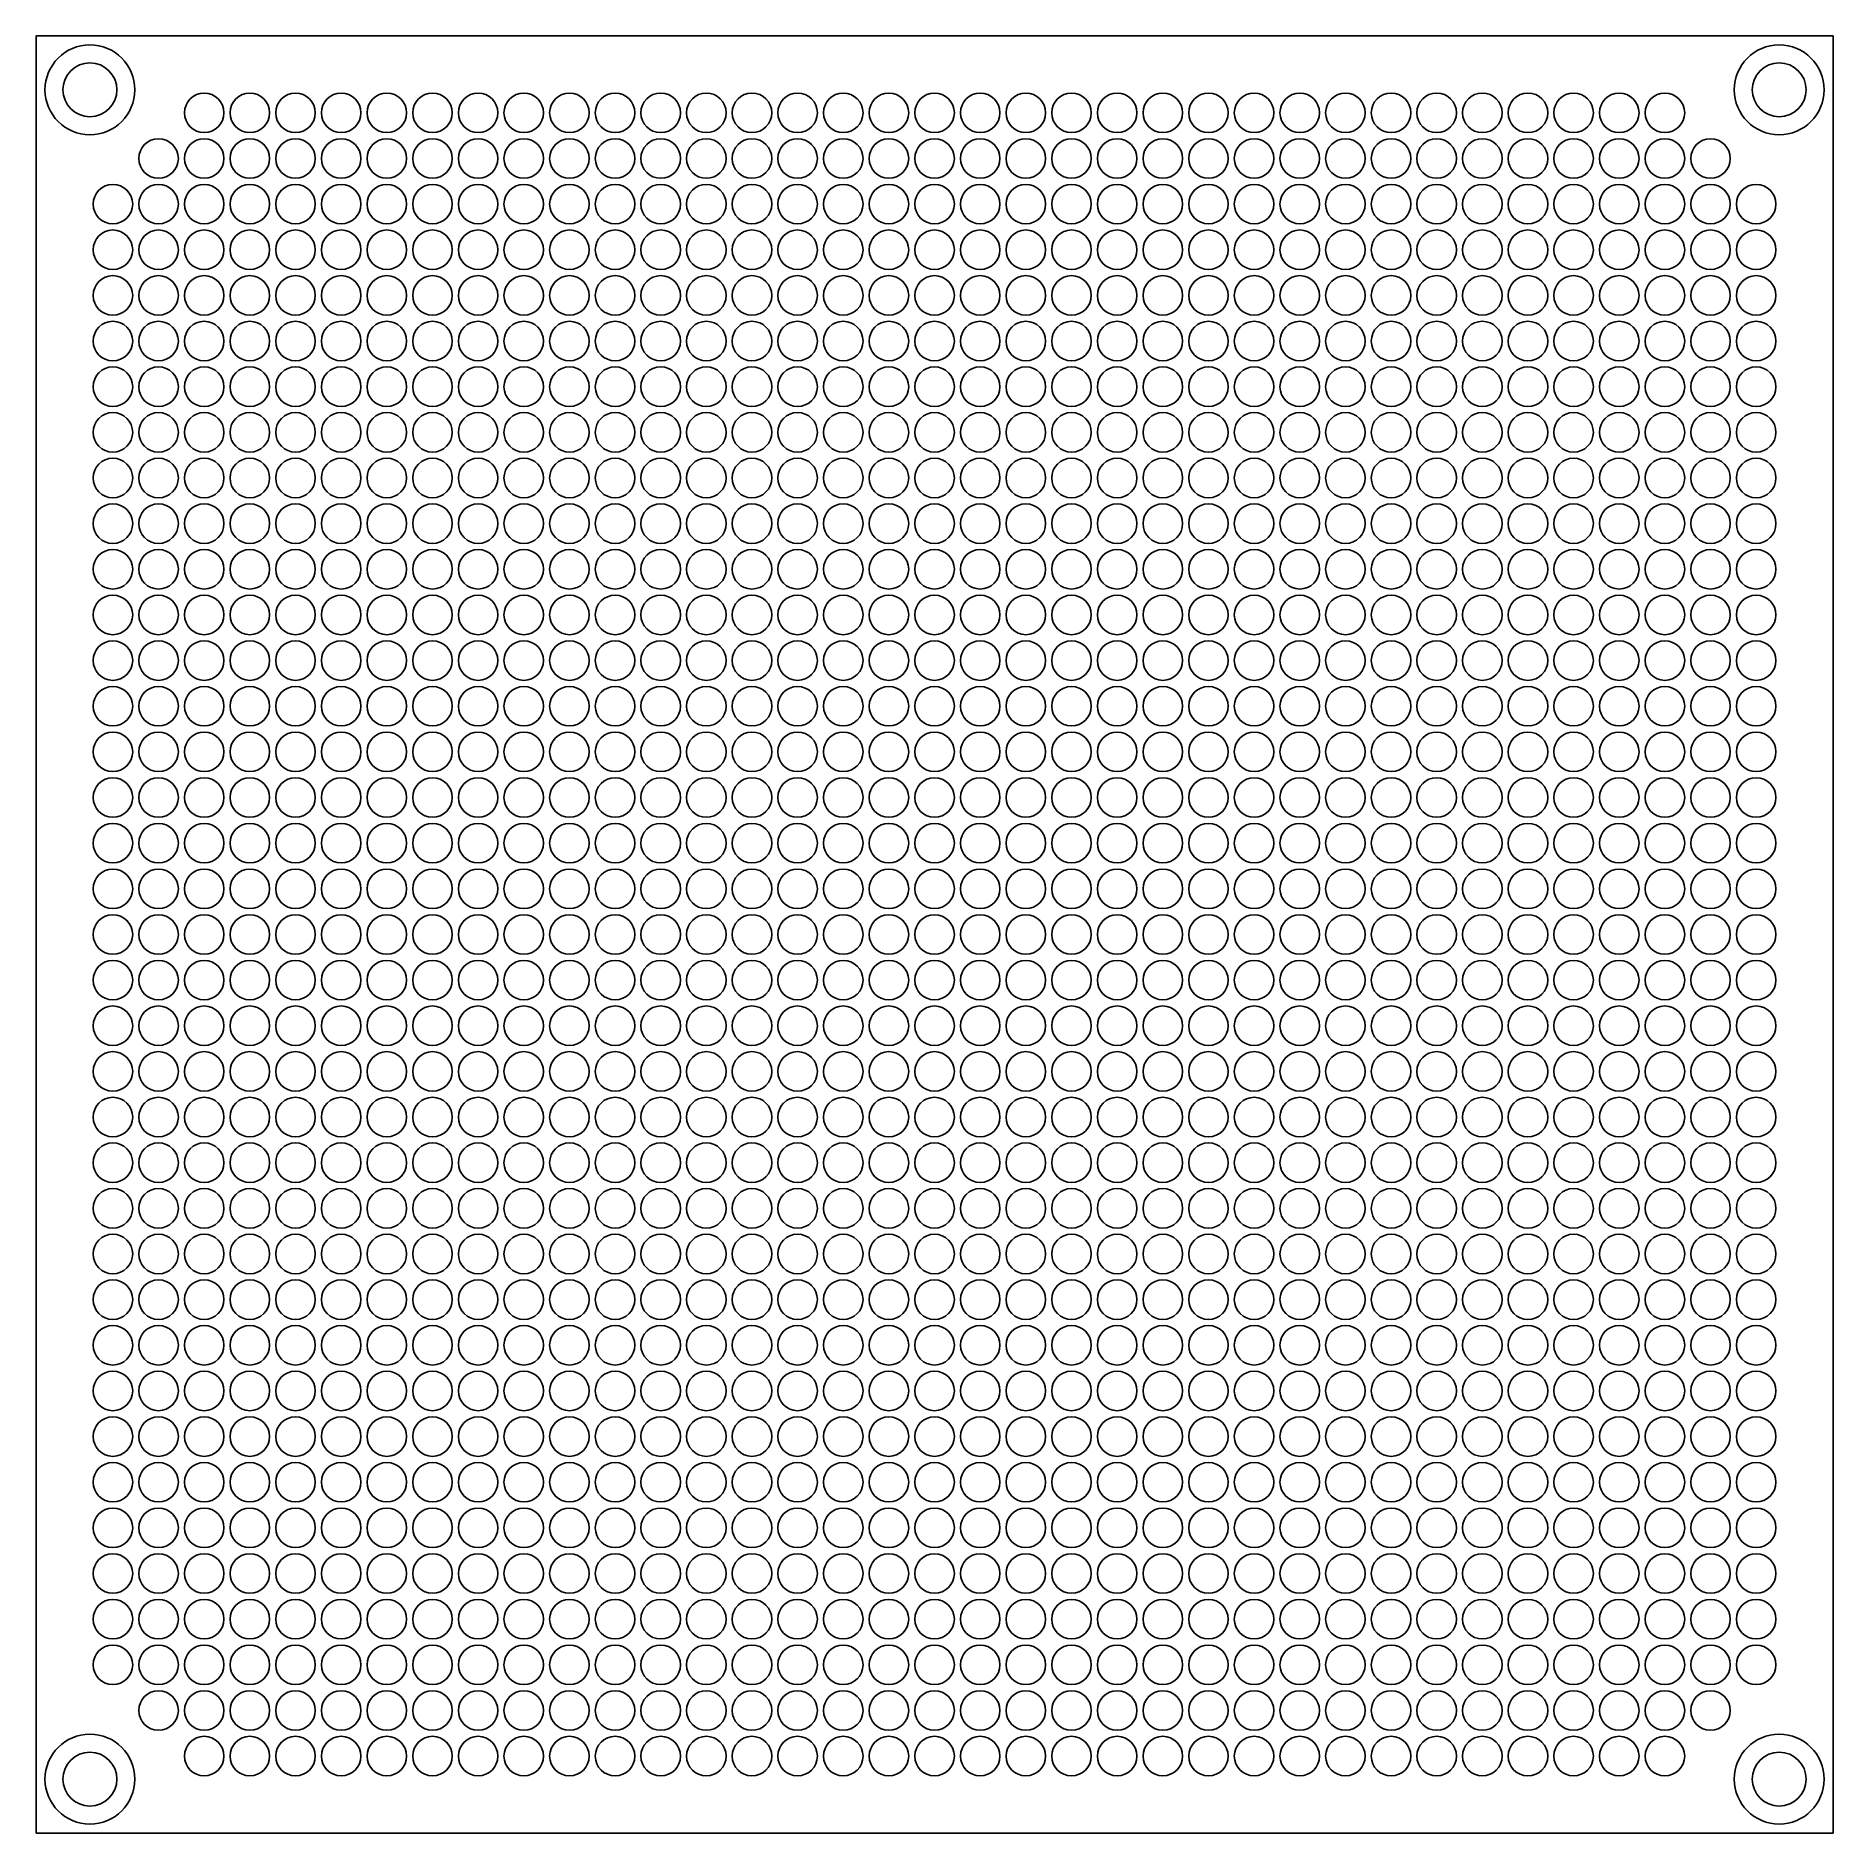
# Model space of a CAD drawing. Header units: millimetres. Extents: x -291 to 1219, y -911 to 1006.
# Drawn here: x 469.7 to 569.7, y -911.2 to -811.2 of the extents above; entities that cross this region are included whole.
import ezdxf

# ---------------------------------------------------------------- set-up
doc = ezdxf.new("R2010")
doc.units = ezdxf.units.MM
doc.layers.add('정면도', color=220, linetype='Continuous')

# ---------------------------------------------------------------- blocks, each defined once
blk = doc.blocks.new('100X100')
at = {"layer": '정면도'}
blk.add_lwpolyline([(4.27, -144.55), (104.27, -144.55), (104.27, -44.55), (4.27, -44.55)], close=True, dxfattribs=at)
for centre, radius in [((7.27, -47.55), 2.5), ((101.27, -47.55), 2.5), ((7.27, -47.55), 1.5), ((101.27, -47.55), 1.5), ((13.63, -48.83), 1.1), ((16.17, -48.83), 1.1), ((18.71, -48.83), 1.1), ((21.25, -48.83), 1.1), ((23.79, -48.83), 1.1), ((26.33, -48.83), 1.1), ((28.87, -48.83), 1.1), ((31.41, -48.83), 1.1), ((33.95, -48.83), 1.1), ((36.49, -48.83), 1.1), ((39.03, -48.83), 1.1), ((41.57, -48.83), 1.1), ((44.11, -48.83), 1.1), ((46.65, -48.83), 1.1), ((49.19, -48.83), 1.1), ((51.73, -48.83), 1.1), ((54.27, -48.83), 1.1), ((56.81, -48.83), 1.1), ((59.35, -48.83), 1.1), ((61.89, -48.83), 1.1), ((64.43, -48.83), 1.1), ((66.97, -48.83), 1.1), ((69.51, -48.83), 1.1), ((72.05, -48.83), 1.1), ((74.59, -48.83), 1.1), ((77.13, -48.83), 1.1), ((79.67, -48.83), 1.1), ((82.21, -48.83), 1.1), ((84.75, -48.83), 1.1), ((87.29, -48.83), 1.1), ((89.83, -48.83), 1.1), ((92.37, -48.83), 1.1), ((94.91, -48.83), 1.1), ((11.09, -51.37), 1.1), ((13.63, -51.37), 1.1), ((16.17, -51.37), 1.1), ((18.71, -51.37), 1.1), ((21.25, -51.37), 1.1), ((23.79, -51.37), 1.1), ((26.33, -51.37), 1.1), ((28.87, -51.37), 1.1), ((31.41, -51.37), 1.1), ((33.95, -51.37), 1.1), ((36.49, -51.37), 1.1), ((39.03, -51.37), 1.1), ((41.57, -51.37), 1.1), ((44.11, -51.37), 1.1), ((46.65, -51.37), 1.1), ((49.19, -51.37), 1.1), ((51.73, -51.37), 1.1), ((54.27, -51.37), 1.1), ((56.81, -51.37), 1.1), ((59.35, -51.37), 1.1), ((61.89, -51.37), 1.1), ((64.43, -51.37), 1.1), ((66.97, -51.37), 1.1), ((69.51, -51.37), 1.1), ((72.05, -51.37), 1.1), ((74.59, -51.37), 1.1), ((77.13, -51.37), 1.1), ((79.67, -51.37), 1.1), ((82.21, -51.37), 1.1), ((84.75, -51.37), 1.1), ((87.29, -51.37), 1.1), ((89.83, -51.37), 1.1), ((92.37, -51.37), 1.1), ((94.91, -51.37), 1.1), ((97.45, -51.37), 1.1), ((8.55, -53.91), 1.1), ((11.09, -53.91), 1.1), ((13.63, -53.91), 1.1), ((16.17, -53.91), 1.1), ((18.71, -53.91), 1.1), ((21.25, -53.91), 1.1), ((23.79, -53.91), 1.1), ((26.33, -53.91), 1.1), ((28.87, -53.91), 1.1), ((31.41, -53.91), 1.1), ((33.95, -53.91), 1.1), ((36.49, -53.91), 1.1), ((39.03, -53.91), 1.1), ((41.57, -53.91), 1.1), ((44.11, -53.91), 1.1), ((46.65, -53.91), 1.1), ((49.19, -53.91), 1.1), ((51.73, -53.91), 1.1), ((54.27, -53.91), 1.1), ((56.81, -53.91), 1.1), ((59.35, -53.91), 1.1), ((61.89, -53.91), 1.1), ((64.43, -53.91), 1.1), ((66.97, -53.91), 1.1), ((69.51, -53.91), 1.1), ((72.05, -53.91), 1.1), ((74.59, -53.91), 1.1), ((77.13, -53.91), 1.1), ((79.67, -53.91), 1.1), ((82.21, -53.91), 1.1), ((84.75, -53.91), 1.1), ((87.29, -53.91), 1.1), ((89.83, -53.91), 1.1), ((92.37, -53.91), 1.1), ((94.91, -53.91), 1.1), ((97.45, -53.91), 1.1), ((99.99, -53.91), 1.1), ((8.55, -56.45), 1.1), ((11.09, -56.45), 1.1), ((13.63, -56.45), 1.1), ((16.17, -56.45), 1.1), ((18.71, -56.45), 1.1), ((21.25, -56.45), 1.1), ((23.79, -56.45), 1.1), ((26.33, -56.45), 1.1), ((28.87, -56.45), 1.1), ((31.41, -56.45), 1.1), ((33.95, -56.45), 1.1), ((36.49, -56.45), 1.1), ((39.03, -56.45), 1.1), ((41.57, -56.45), 1.1), ((44.11, -56.45), 1.1), ((46.65, -56.45), 1.1), ((49.19, -56.45), 1.1), ((51.73, -56.45), 1.1), ((54.27, -56.45), 1.1), ((56.81, -56.45), 1.1), ((59.35, -56.45), 1.1), ((61.89, -56.45), 1.1), ((64.43, -56.45), 1.1), ((66.97, -56.45), 1.1), ((69.51, -56.45), 1.1), ((72.05, -56.45), 1.1), ((74.59, -56.45), 1.1), ((77.13, -56.45), 1.1), ((79.67, -56.45), 1.1), ((82.21, -56.45), 1.1), ((84.75, -56.45), 1.1), ((87.29, -56.45), 1.1), ((89.83, -56.45), 1.1), ((92.37, -56.45), 1.1), ((94.91, -56.45), 1.1), ((97.45, -56.45), 1.1), ((99.99, -56.45), 1.1), ((8.55, -58.99), 1.1), ((11.09, -58.99), 1.1), ((13.63, -58.99), 1.1), ((16.17, -58.99), 1.1), ((18.71, -58.99), 1.1), ((21.25, -58.99), 1.1), ((23.79, -58.99), 1.1), ((26.33, -58.99), 1.1), ((28.87, -58.99), 1.1), ((31.41, -58.99), 1.1), ((33.95, -58.99), 1.1), ((36.49, -58.99), 1.1), ((39.03, -58.99), 1.1), ((41.57, -58.99), 1.1), ((44.11, -58.99), 1.1), ((46.65, -58.99), 1.1), ((49.19, -58.99), 1.1), ((51.73, -58.99), 1.1), ((54.27, -58.99), 1.1), ((56.81, -58.99), 1.1), ((59.35, -58.99), 1.1), ((61.89, -58.99), 1.1), ((64.43, -58.99), 1.1), ((66.97, -58.99), 1.1), ((69.51, -58.99), 1.1), ((72.05, -58.99), 1.1), ((74.59, -58.99), 1.1), ((77.13, -58.99), 1.1), ((79.67, -58.99), 1.1), ((82.21, -58.99), 1.1), ((84.75, -58.99), 1.1), ((87.29, -58.99), 1.1), ((89.83, -58.99), 1.1), ((92.37, -58.99), 1.1), ((94.91, -58.99), 1.1), ((97.45, -58.99), 1.1), ((99.99, -58.99), 1.1), ((8.55, -61.53), 1.1), ((11.09, -61.53), 1.1), ((13.63, -61.53), 1.1), ((16.17, -61.53), 1.1), ((18.71, -61.53), 1.1), ((21.25, -61.53), 1.1), ((23.79, -61.53), 1.1), ((26.33, -61.53), 1.1), ((28.87, -61.53), 1.1), ((31.41, -61.53), 1.1), ((33.95, -61.53), 1.1), ((36.49, -61.53), 1.1), ((39.03, -61.53), 1.1), ((41.57, -61.53), 1.1), ((44.11, -61.53), 1.1), ((46.65, -61.53), 1.1), ((49.19, -61.53), 1.1), ((51.73, -61.53), 1.1), ((54.27, -61.53), 1.1), ((56.81, -61.53), 1.1), ((59.35, -61.53), 1.1), ((61.89, -61.53), 1.1), ((64.43, -61.53), 1.1), ((66.97, -61.53), 1.1), ((69.51, -61.53), 1.1), ((72.05, -61.53), 1.1), ((74.59, -61.53), 1.1), ((77.13, -61.53), 1.1), ((79.67, -61.53), 1.1), ((82.21, -61.53), 1.1), ((84.75, -61.53), 1.1), ((87.29, -61.53), 1.1), ((89.83, -61.53), 1.1), ((92.37, -61.53), 1.1), ((94.91, -61.53), 1.1), ((97.45, -61.53), 1.1), ((99.99, -61.53), 1.1), ((8.55, -64.07), 1.1), ((11.09, -64.07), 1.1), ((13.63, -64.07), 1.1), ((16.17, -64.07), 1.1), ((18.71, -64.07), 1.1), ((21.25, -64.07), 1.1), ((23.79, -64.07), 1.1), ((26.33, -64.07), 1.1), ((28.87, -64.07), 1.1), ((31.41, -64.07), 1.1), ((33.95, -64.07), 1.1), ((36.49, -64.07), 1.1), ((39.03, -64.07), 1.1), ((41.57, -64.07), 1.1), ((44.11, -64.07), 1.1), ((46.65, -64.07), 1.1), ((49.19, -64.07), 1.1), ((51.73, -64.07), 1.1), ((54.27, -64.07), 1.1), ((56.81, -64.07), 1.1), ((59.35, -64.07), 1.1), ((61.89, -64.07), 1.1), ((64.43, -64.07), 1.1), ((66.97, -64.07), 1.1), ((69.51, -64.07), 1.1), ((72.05, -64.07), 1.1), ((74.59, -64.07), 1.1), ((77.13, -64.07), 1.1), ((79.67, -64.07), 1.1), ((82.21, -64.07), 1.1), ((84.75, -64.07), 1.1), ((87.29, -64.07), 1.1), ((89.83, -64.07), 1.1), ((92.37, -64.07), 1.1), ((94.91, -64.07), 1.1), ((97.45, -64.07), 1.1), ((99.99, -64.07), 1.1), ((8.55, -66.61), 1.1), ((11.09, -66.61), 1.1), ((13.63, -66.61), 1.1), ((16.17, -66.61), 1.1), ((18.71, -66.61), 1.1), ((21.25, -66.61), 1.1), ((23.79, -66.61), 1.1), ((26.33, -66.61), 1.1), ((28.87, -66.61), 1.1), ((31.41, -66.61), 1.1), ((33.95, -66.61), 1.1), ((36.49, -66.61), 1.1), ((39.03, -66.61), 1.1), ((41.57, -66.61), 1.1), ((44.11, -66.61), 1.1), ((46.65, -66.61), 1.1), ((49.19, -66.61), 1.1), ((51.73, -66.61), 1.1), ((54.27, -66.61), 1.1), ((56.81, -66.61), 1.1), ((59.35, -66.61), 1.1), ((61.89, -66.61), 1.1), ((64.43, -66.61), 1.1), ((66.97, -66.61), 1.1), ((69.51, -66.61), 1.1), ((72.05, -66.61), 1.1), ((74.59, -66.61), 1.1), ((77.13, -66.61), 1.1), ((79.67, -66.61), 1.1), ((82.21, -66.61), 1.1), ((84.75, -66.61), 1.1), ((87.29, -66.61), 1.1), ((89.83, -66.61), 1.1), ((92.37, -66.61), 1.1), ((94.91, -66.61), 1.1), ((97.45, -66.61), 1.1), ((99.99, -66.61), 1.1), ((8.55, -69.15), 1.1), ((11.09, -69.15), 1.1), ((13.63, -69.15), 1.1), ((16.17, -69.15), 1.1), ((18.71, -69.15), 1.1), ((21.25, -69.15), 1.1), ((23.79, -69.15), 1.1), ((26.33, -69.15), 1.1), ((28.87, -69.15), 1.1), ((31.41, -69.15), 1.1), ((33.95, -69.15), 1.1), ((36.49, -69.15), 1.1), ((39.03, -69.15), 1.1), ((41.57, -69.15), 1.1), ((44.11, -69.15), 1.1), ((46.65, -69.15), 1.1), ((49.19, -69.15), 1.1), ((51.73, -69.15), 1.1), ((54.27, -69.15), 1.1), ((56.81, -69.15), 1.1), ((59.35, -69.15), 1.1), ((61.89, -69.15), 1.1), ((64.43, -69.15), 1.1), ((66.97, -69.15), 1.1), ((69.51, -69.15), 1.1), ((72.05, -69.15), 1.1), ((74.59, -69.15), 1.1), ((77.13, -69.15), 1.1), ((79.67, -69.15), 1.1), ((82.21, -69.15), 1.1), ((84.75, -69.15), 1.1), ((87.29, -69.15), 1.1), ((89.83, -69.15), 1.1), ((92.37, -69.15), 1.1), ((94.91, -69.15), 1.1), ((97.45, -69.15), 1.1), ((99.99, -69.15), 1.1), ((8.55, -71.69), 1.1), ((11.09, -71.69), 1.1), ((13.63, -71.69), 1.1), ((16.17, -71.69), 1.1), ((18.71, -71.69), 1.1), ((21.25, -71.69), 1.1), ((23.79, -71.69), 1.1), ((26.33, -71.69), 1.1), ((28.87, -71.69), 1.1), ((31.41, -71.69), 1.1), ((33.95, -71.69), 1.1), ((36.49, -71.69), 1.1), ((39.03, -71.69), 1.1), ((41.57, -71.69), 1.1), ((44.11, -71.69), 1.1), ((46.65, -71.69), 1.1), ((49.19, -71.69), 1.1), ((51.73, -71.69), 1.1), ((54.27, -71.69), 1.1), ((56.81, -71.69), 1.1), ((59.35, -71.69), 1.1), ((61.89, -71.69), 1.1), ((64.43, -71.69), 1.1), ((66.97, -71.69), 1.1), ((69.51, -71.69), 1.1), ((72.05, -71.69), 1.1), ((74.59, -71.69), 1.1), ((77.13, -71.69), 1.1), ((79.67, -71.69), 1.1), ((82.21, -71.69), 1.1), ((84.75, -71.69), 1.1), ((87.29, -71.69), 1.1), ((89.83, -71.69), 1.1), ((92.37, -71.69), 1.1), ((94.91, -71.69), 1.1), ((97.45, -71.69), 1.1), ((99.99, -71.69), 1.1), ((8.55, -74.23), 1.1), ((11.09, -74.23), 1.1), ((13.63, -74.23), 1.1), ((16.17, -74.23), 1.1), ((18.71, -74.23), 1.1), ((21.25, -74.23), 1.1), ((23.79, -74.23), 1.1), ((26.33, -74.23), 1.1), ((28.87, -74.23), 1.1), ((31.41, -74.23), 1.1), ((33.95, -74.23), 1.1), ((36.49, -74.23), 1.1), ((39.03, -74.23), 1.1), ((41.57, -74.23), 1.1), ((44.11, -74.23), 1.1), ((46.65, -74.23), 1.1), ((49.19, -74.23), 1.1), ((51.73, -74.23), 1.1), ((54.27, -74.23), 1.1), ((56.81, -74.23), 1.1), ((59.35, -74.23), 1.1), ((61.89, -74.23), 1.1), ((64.43, -74.23), 1.1), ((66.97, -74.23), 1.1), ((69.51, -74.23), 1.1), ((72.05, -74.23), 1.1), ((74.59, -74.23), 1.1), ((77.13, -74.23), 1.1), ((79.67, -74.23), 1.1), ((82.21, -74.23), 1.1), ((84.75, -74.23), 1.1), ((87.29, -74.23), 1.1), ((89.83, -74.23), 1.1), ((92.37, -74.23), 1.1), ((94.91, -74.23), 1.1), ((97.45, -74.23), 1.1), ((99.99, -74.23), 1.1), ((8.55, -76.77), 1.1), ((11.09, -76.77), 1.1), ((13.63, -76.77), 1.1), ((16.17, -76.77), 1.1), ((18.71, -76.77), 1.1), ((21.25, -76.77), 1.1), ((23.79, -76.77), 1.1), ((26.33, -76.77), 1.1), ((28.87, -76.77), 1.1), ((31.41, -76.77), 1.1), ((33.95, -76.77), 1.1), ((36.49, -76.77), 1.1), ((39.03, -76.77), 1.1), ((41.57, -76.77), 1.1), ((44.11, -76.77), 1.1), ((46.65, -76.77), 1.1), ((49.19, -76.77), 1.1), ((51.73, -76.77), 1.1), ((54.27, -76.77), 1.1), ((56.81, -76.77), 1.1), ((59.35, -76.77), 1.1), ((61.89, -76.77), 1.1), ((64.43, -76.77), 1.1), ((66.97, -76.77), 1.1), ((69.51, -76.77), 1.1), ((72.05, -76.77), 1.1), ((74.59, -76.77), 1.1), ((77.13, -76.77), 1.1), ((79.67, -76.77), 1.1), ((82.21, -76.77), 1.1), ((84.75, -76.77), 1.1), ((87.29, -76.77), 1.1), ((89.83, -76.77), 1.1), ((92.37, -76.77), 1.1), ((94.91, -76.77), 1.1), ((97.45, -76.77), 1.1), ((99.99, -76.77), 1.1), ((8.55, -79.31), 1.1), ((11.09, -79.31), 1.1), ((13.63, -79.31), 1.1), ((16.17, -79.31), 1.1), ((18.71, -79.31), 1.1), ((21.25, -79.31), 1.1), ((23.79, -79.31), 1.1), ((26.33, -79.31), 1.1), ((28.87, -79.31), 1.1), ((31.41, -79.31), 1.1), ((33.95, -79.31), 1.1), ((36.49, -79.31), 1.1), ((39.03, -79.31), 1.1), ((41.57, -79.31), 1.1), ((44.11, -79.31), 1.1), ((46.65, -79.31), 1.1), ((49.19, -79.31), 1.1), ((51.73, -79.31), 1.1), ((54.27, -79.31), 1.1), ((56.81, -79.31), 1.1), ((59.35, -79.31), 1.1), ((61.89, -79.31), 1.1), ((64.43, -79.31), 1.1), ((66.97, -79.31), 1.1), ((69.51, -79.31), 1.1), ((72.05, -79.31), 1.1), ((74.59, -79.31), 1.1), ((77.13, -79.31), 1.1), ((79.67, -79.31), 1.1), ((82.21, -79.31), 1.1), ((84.75, -79.31), 1.1), ((87.29, -79.31), 1.1), ((89.83, -79.31), 1.1), ((92.37, -79.31), 1.1), ((94.91, -79.31), 1.1), ((97.45, -79.31), 1.1), ((99.99, -79.31), 1.1), ((8.55, -81.85), 1.1), ((11.09, -81.85), 1.1), ((13.63, -81.85), 1.1), ((16.17, -81.85), 1.1), ((18.71, -81.85), 1.1), ((21.25, -81.85), 1.1), ((23.79, -81.85), 1.1), ((26.33, -81.85), 1.1), ((28.87, -81.85), 1.1), ((31.41, -81.85), 1.1), ((33.95, -81.85), 1.1), ((36.49, -81.85), 1.1), ((39.03, -81.85), 1.1), ((41.57, -81.85), 1.1), ((44.11, -81.85), 1.1), ((46.65, -81.85), 1.1), ((49.19, -81.85), 1.1), ((51.73, -81.85), 1.1), ((54.27, -81.85), 1.1), ((56.81, -81.85), 1.1), ((59.35, -81.85), 1.1), ((61.89, -81.85), 1.1), ((64.43, -81.85), 1.1), ((66.97, -81.85), 1.1), ((69.51, -81.85), 1.1), ((72.05, -81.85), 1.1), ((74.59, -81.85), 1.1), ((77.13, -81.85), 1.1), ((79.67, -81.85), 1.1), ((82.21, -81.85), 1.1), ((84.75, -81.85), 1.1), ((87.29, -81.85), 1.1), ((89.83, -81.85), 1.1), ((92.37, -81.85), 1.1), ((94.91, -81.85), 1.1), ((97.45, -81.85), 1.1), ((99.99, -81.85), 1.1), ((8.55, -84.39), 1.1), ((11.09, -84.39), 1.1), ((13.63, -84.39), 1.1), ((16.17, -84.39), 1.1), ((18.71, -84.39), 1.1), ((21.25, -84.39), 1.1), ((23.79, -84.39), 1.1), ((26.33, -84.39), 1.1), ((28.87, -84.39), 1.1), ((31.41, -84.39), 1.1), ((33.95, -84.39), 1.1), ((36.49, -84.39), 1.1), ((39.03, -84.39), 1.1), ((41.57, -84.39), 1.1), ((44.11, -84.39), 1.1), ((46.65, -84.39), 1.1), ((49.19, -84.39), 1.1), ((51.73, -84.39), 1.1), ((54.27, -84.39), 1.1), ((56.81, -84.39), 1.1), ((59.35, -84.39), 1.1), ((61.89, -84.39), 1.1), ((64.43, -84.39), 1.1), ((66.97, -84.39), 1.1), ((69.51, -84.39), 1.1), ((72.05, -84.39), 1.1), ((74.59, -84.39), 1.1), ((77.13, -84.39), 1.1), ((79.67, -84.39), 1.1), ((82.21, -84.39), 1.1), ((84.75, -84.39), 1.1), ((87.29, -84.39), 1.1), ((89.83, -84.39), 1.1), ((92.37, -84.39), 1.1), ((94.91, -84.39), 1.1), ((97.45, -84.39), 1.1), ((99.99, -84.39), 1.1), ((8.55, -86.93), 1.1), ((11.09, -86.93), 1.1), ((13.63, -86.93), 1.1), ((16.17, -86.93), 1.1), ((18.71, -86.93), 1.1), ((21.25, -86.93), 1.1), ((23.79, -86.93), 1.1), ((26.33, -86.93), 1.1), ((28.87, -86.93), 1.1), ((31.41, -86.93), 1.1), ((33.95, -86.93), 1.1), ((36.49, -86.93), 1.1), ((39.03, -86.93), 1.1), ((41.57, -86.93), 1.1), ((44.11, -86.93), 1.1), ((46.65, -86.93), 1.1), ((49.19, -86.93), 1.1), ((51.73, -86.93), 1.1), ((54.27, -86.93), 1.1), ((56.81, -86.93), 1.1), ((59.35, -86.93), 1.1), ((61.89, -86.93), 1.1), ((64.43, -86.93), 1.1), ((66.97, -86.93), 1.1), ((69.51, -86.93), 1.1), ((72.05, -86.93), 1.1), ((74.59, -86.93), 1.1), ((77.13, -86.93), 1.1), ((79.67, -86.93), 1.1), ((82.21, -86.93), 1.1), ((84.75, -86.93), 1.1), ((87.29, -86.93), 1.1), ((89.83, -86.93), 1.1), ((92.37, -86.93), 1.1), ((94.91, -86.93), 1.1), ((97.45, -86.93), 1.1), ((99.99, -86.93), 1.1), ((8.55, -89.47), 1.1), ((11.09, -89.47), 1.1), ((13.63, -89.47), 1.1), ((16.17, -89.47), 1.1), ((18.71, -89.47), 1.1), ((21.25, -89.47), 1.1), ((23.79, -89.47), 1.1), ((26.33, -89.47), 1.1), ((28.87, -89.47), 1.1), ((31.41, -89.47), 1.1), ((33.95, -89.47), 1.1), ((36.49, -89.47), 1.1), ((39.03, -89.47), 1.1), ((41.57, -89.47), 1.1), ((44.11, -89.47), 1.1), ((46.65, -89.47), 1.1), ((49.19, -89.47), 1.1), ((51.73, -89.47), 1.1), ((54.27, -89.47), 1.1), ((56.81, -89.47), 1.1), ((59.35, -89.47), 1.1), ((61.89, -89.47), 1.1), ((64.43, -89.47), 1.1), ((66.97, -89.47), 1.1), ((69.51, -89.47), 1.1), ((72.05, -89.47), 1.1), ((74.59, -89.47), 1.1), ((77.13, -89.47), 1.1), ((79.67, -89.47), 1.1), ((82.21, -89.47), 1.1), ((84.75, -89.47), 1.1), ((87.29, -89.47), 1.1), ((89.83, -89.47), 1.1), ((92.37, -89.47), 1.1), ((94.91, -89.47), 1.1), ((97.45, -89.47), 1.1), ((99.99, -89.47), 1.1), ((8.55, -92.01), 1.1), ((11.09, -92.01), 1.1), ((13.63, -92.01), 1.1), ((16.17, -92.01), 1.1), ((18.71, -92.01), 1.1), ((21.25, -92.01), 1.1), ((23.79, -92.01), 1.1), ((26.33, -92.01), 1.1), ((28.87, -92.01), 1.1), ((31.41, -92.01), 1.1), ((33.95, -92.01), 1.1), ((36.49, -92.01), 1.1), ((39.03, -92.01), 1.1), ((41.57, -92.01), 1.1), ((44.11, -92.01), 1.1), ((46.65, -92.01), 1.1), ((49.19, -92.01), 1.1), ((51.73, -92.01), 1.1), ((54.27, -92.01), 1.1), ((56.81, -92.01), 1.1), ((59.35, -92.01), 1.1), ((61.89, -92.01), 1.1), ((64.43, -92.01), 1.1), ((66.97, -92.01), 1.1), ((69.51, -92.01), 1.1), ((72.05, -92.01), 1.1), ((74.59, -92.01), 1.1), ((77.13, -92.01), 1.1), ((79.67, -92.01), 1.1), ((82.21, -92.01), 1.1), ((84.75, -92.01), 1.1), ((87.29, -92.01), 1.1), ((89.83, -92.01), 1.1), ((92.37, -92.01), 1.1), ((94.91, -92.01), 1.1), ((97.45, -92.01), 1.1), ((99.99, -92.01), 1.1), ((8.55, -94.55), 1.1), ((11.09, -94.55), 1.1), ((13.63, -94.55), 1.1), ((16.17, -94.55), 1.1), ((18.71, -94.55), 1.1), ((21.25, -94.55), 1.1), ((23.79, -94.55), 1.1), ((26.33, -94.55), 1.1), ((28.87, -94.55), 1.1), ((31.41, -94.55), 1.1), ((33.95, -94.55), 1.1), ((36.49, -94.55), 1.1), ((39.03, -94.55), 1.1), ((41.57, -94.55), 1.1), ((44.11, -94.55), 1.1), ((46.65, -94.55), 1.1), ((49.19, -94.55), 1.1), ((51.73, -94.55), 1.1), ((54.27, -94.55), 1.1), ((56.81, -94.55), 1.1), ((59.35, -94.55), 1.1), ((61.89, -94.55), 1.1), ((64.43, -94.55), 1.1), ((66.97, -94.55), 1.1), ((69.51, -94.55), 1.1), ((72.05, -94.55), 1.1), ((74.59, -94.55), 1.1), ((77.13, -94.55), 1.1), ((79.67, -94.55), 1.1), ((82.21, -94.55), 1.1), ((84.75, -94.55), 1.1), ((87.29, -94.55), 1.1), ((89.83, -94.55), 1.1), ((92.37, -94.55), 1.1), ((94.91, -94.55), 1.1), ((97.45, -94.55), 1.1), ((99.99, -94.55), 1.1), ((8.55, -97.09), 1.1), ((11.09, -97.09), 1.1), ((13.63, -97.09), 1.1), ((16.17, -97.09), 1.1), ((18.71, -97.09), 1.1), ((21.25, -97.09), 1.1), ((23.79, -97.09), 1.1), ((26.33, -97.09), 1.1), ((28.87, -97.09), 1.1), ((31.41, -97.09), 1.1), ((33.95, -97.09), 1.1), ((36.49, -97.09), 1.1), ((39.03, -97.09), 1.1), ((41.57, -97.09), 1.1), ((44.11, -97.09), 1.1), ((46.65, -97.09), 1.1), ((49.19, -97.09), 1.1), ((51.73, -97.09), 1.1), ((54.27, -97.09), 1.1), ((56.81, -97.09), 1.1), ((59.35, -97.09), 1.1), ((61.89, -97.09), 1.1), ((64.43, -97.09), 1.1), ((66.97, -97.09), 1.1), ((69.51, -97.09), 1.1), ((72.05, -97.09), 1.1), ((74.59, -97.09), 1.1), ((77.13, -97.09), 1.1), ((79.67, -97.09), 1.1), ((82.21, -97.09), 1.1), ((84.75, -97.09), 1.1), ((87.29, -97.09), 1.1), ((89.83, -97.09), 1.1), ((92.37, -97.09), 1.1), ((94.91, -97.09), 1.1), ((97.45, -97.09), 1.1), ((99.99, -97.09), 1.1), ((8.55, -99.63), 1.1), ((11.09, -99.63), 1.1), ((13.63, -99.63), 1.1), ((16.17, -99.63), 1.1), ((18.71, -99.63), 1.1), ((21.25, -99.63), 1.1), ((23.79, -99.63), 1.1), ((26.33, -99.63), 1.1), ((28.87, -99.63), 1.1), ((31.41, -99.63), 1.1), ((33.95, -99.63), 1.1), ((36.49, -99.63), 1.1), ((39.03, -99.63), 1.1), ((41.57, -99.63), 1.1), ((44.11, -99.63), 1.1), ((46.65, -99.63), 1.1), ((49.19, -99.63), 1.1), ((51.73, -99.63), 1.1), ((54.27, -99.63), 1.1), ((56.81, -99.63), 1.1), ((59.35, -99.63), 1.1), ((61.89, -99.63), 1.1), ((64.43, -99.63), 1.1), ((66.97, -99.63), 1.1), ((69.51, -99.63), 1.1), ((72.05, -99.63), 1.1), ((74.59, -99.63), 1.1), ((77.13, -99.63), 1.1), ((79.67, -99.63), 1.1), ((82.21, -99.63), 1.1), ((84.75, -99.63), 1.1), ((87.29, -99.63), 1.1), ((89.83, -99.63), 1.1), ((92.37, -99.63), 1.1), ((94.91, -99.63), 1.1), ((97.45, -99.63), 1.1), ((99.99, -99.63), 1.1), ((8.55, -102.17), 1.1), ((11.09, -102.17), 1.1), ((13.63, -102.17), 1.1), ((16.17, -102.17), 1.1), ((18.71, -102.17), 1.1), ((21.25, -102.17), 1.1), ((23.79, -102.17), 1.1), ((26.33, -102.17), 1.1), ((28.87, -102.17), 1.1), ((31.41, -102.17), 1.1), ((33.95, -102.17), 1.1), ((36.49, -102.17), 1.1), ((39.03, -102.17), 1.1), ((41.57, -102.17), 1.1), ((44.11, -102.17), 1.1), ((46.65, -102.17), 1.1), ((49.19, -102.17), 1.1), ((51.73, -102.17), 1.1), ((54.27, -102.17), 1.1), ((56.81, -102.17), 1.1), ((59.35, -102.17), 1.1), ((61.89, -102.17), 1.1), ((64.43, -102.17), 1.1), ((66.97, -102.17), 1.1), ((69.51, -102.17), 1.1), ((72.05, -102.17), 1.1), ((74.59, -102.17), 1.1), ((77.13, -102.17), 1.1), ((79.67, -102.17), 1.1), ((82.21, -102.17), 1.1), ((84.75, -102.17), 1.1), ((87.29, -102.17), 1.1), ((89.83, -102.17), 1.1), ((92.37, -102.17), 1.1), ((94.91, -102.17), 1.1), ((97.45, -102.17), 1.1), ((99.99, -102.17), 1.1), ((8.55, -104.71), 1.1), ((11.09, -104.71), 1.1), ((13.63, -104.71), 1.1), ((16.17, -104.71), 1.1), ((18.71, -104.71), 1.1), ((21.25, -104.71), 1.1), ((23.79, -104.71), 1.1), ((26.33, -104.71), 1.1), ((28.87, -104.71), 1.1), ((31.41, -104.71), 1.1), ((33.95, -104.71), 1.1), ((36.49, -104.71), 1.1), ((39.03, -104.71), 1.1), ((41.57, -104.71), 1.1), ((44.11, -104.71), 1.1), ((46.65, -104.71), 1.1), ((49.19, -104.71), 1.1), ((51.73, -104.71), 1.1), ((54.27, -104.71), 1.1), ((56.81, -104.71), 1.1), ((59.35, -104.71), 1.1), ((61.89, -104.71), 1.1), ((64.43, -104.71), 1.1), ((66.97, -104.71), 1.1), ((69.51, -104.71), 1.1), ((72.05, -104.71), 1.1), ((74.59, -104.71), 1.1), ((77.13, -104.71), 1.1), ((79.67, -104.71), 1.1), ((82.21, -104.71), 1.1), ((84.75, -104.71), 1.1), ((87.29, -104.71), 1.1), ((89.83, -104.71), 1.1), ((92.37, -104.71), 1.1), ((94.91, -104.71), 1.1), ((97.45, -104.71), 1.1), ((99.99, -104.71), 1.1), ((8.55, -107.25), 1.1), ((11.09, -107.25), 1.1), ((13.63, -107.25), 1.1), ((16.17, -107.25), 1.1), ((18.71, -107.25), 1.1), ((21.25, -107.25), 1.1), ((23.79, -107.25), 1.1), ((26.33, -107.25), 1.1), ((28.87, -107.25), 1.1), ((31.41, -107.25), 1.1), ((33.95, -107.25), 1.1), ((36.49, -107.25), 1.1), ((39.03, -107.25), 1.1), ((41.57, -107.25), 1.1), ((44.11, -107.25), 1.1), ((46.65, -107.25), 1.1), ((49.19, -107.25), 1.1), ((51.73, -107.25), 1.1), ((54.27, -107.25), 1.1), ((56.81, -107.25), 1.1), ((59.35, -107.25), 1.1), ((61.89, -107.25), 1.1), ((64.43, -107.25), 1.1), ((66.97, -107.25), 1.1), ((69.51, -107.25), 1.1), ((72.05, -107.25), 1.1), ((74.59, -107.25), 1.1), ((77.13, -107.25), 1.1), ((79.67, -107.25), 1.1), ((82.21, -107.25), 1.1), ((84.75, -107.25), 1.1), ((87.29, -107.25), 1.1), ((89.83, -107.25), 1.1), ((92.37, -107.25), 1.1), ((94.91, -107.25), 1.1), ((97.45, -107.25), 1.1), ((99.99, -107.25), 1.1), ((8.55, -109.79), 1.1), ((11.09, -109.79), 1.1), ((13.63, -109.79), 1.1), ((16.17, -109.79), 1.1), ((18.71, -109.79), 1.1), ((21.25, -109.79), 1.1), ((23.79, -109.79), 1.1), ((26.33, -109.79), 1.1), ((28.87, -109.79), 1.1), ((31.41, -109.79), 1.1), ((33.95, -109.79), 1.1), ((36.49, -109.79), 1.1), ((39.03, -109.79), 1.1), ((41.57, -109.79), 1.1), ((44.11, -109.79), 1.1), ((46.65, -109.79), 1.1), ((49.19, -109.79), 1.1), ((51.73, -109.79), 1.1), ((54.27, -109.79), 1.1), ((56.81, -109.79), 1.1), ((59.35, -109.79), 1.1), ((61.89, -109.79), 1.1), ((64.43, -109.79), 1.1), ((66.97, -109.79), 1.1), ((69.51, -109.79), 1.1), ((72.05, -109.79), 1.1), ((74.59, -109.79), 1.1), ((77.13, -109.79), 1.1), ((79.67, -109.79), 1.1), ((82.21, -109.79), 1.1), ((84.75, -109.79), 1.1), ((87.29, -109.79), 1.1), ((89.83, -109.79), 1.1), ((92.37, -109.79), 1.1), ((94.91, -109.79), 1.1), ((97.45, -109.79), 1.1), ((99.99, -109.79), 1.1), ((8.55, -112.33), 1.1), ((11.09, -112.33), 1.1), ((13.63, -112.33), 1.1), ((16.17, -112.33), 1.1), ((18.71, -112.33), 1.1), ((21.25, -112.33), 1.1), ((23.79, -112.33), 1.1), ((26.33, -112.33), 1.1), ((28.87, -112.33), 1.1), ((31.41, -112.33), 1.1), ((33.95, -112.33), 1.1), ((36.49, -112.33), 1.1), ((39.03, -112.33), 1.1), ((41.57, -112.33), 1.1), ((44.11, -112.33), 1.1), ((46.65, -112.33), 1.1), ((49.19, -112.33), 1.1), ((51.73, -112.33), 1.1), ((54.27, -112.33), 1.1), ((56.81, -112.33), 1.1), ((59.35, -112.33), 1.1), ((61.89, -112.33), 1.1), ((64.43, -112.33), 1.1), ((66.97, -112.33), 1.1), ((69.51, -112.33), 1.1), ((72.05, -112.33), 1.1), ((74.59, -112.33), 1.1), ((77.13, -112.33), 1.1), ((79.67, -112.33), 1.1), ((82.21, -112.33), 1.1), ((84.75, -112.33), 1.1), ((87.29, -112.33), 1.1), ((89.83, -112.33), 1.1), ((92.37, -112.33), 1.1), ((94.91, -112.33), 1.1), ((97.45, -112.33), 1.1), ((99.99, -112.33), 1.1), ((8.55, -114.87), 1.1), ((11.09, -114.87), 1.1), ((13.63, -114.87), 1.1), ((16.17, -114.87), 1.1), ((18.71, -114.87), 1.1), ((21.25, -114.87), 1.1), ((23.79, -114.87), 1.1), ((26.33, -114.87), 1.1), ((28.87, -114.87), 1.1), ((31.41, -114.87), 1.1), ((33.95, -114.87), 1.1), ((36.49, -114.87), 1.1), ((39.03, -114.87), 1.1), ((41.57, -114.87), 1.1), ((44.11, -114.87), 1.1), ((46.65, -114.87), 1.1), ((49.19, -114.87), 1.1), ((51.73, -114.87), 1.1), ((54.27, -114.87), 1.1), ((56.81, -114.87), 1.1), ((59.35, -114.87), 1.1), ((61.89, -114.87), 1.1), ((64.43, -114.87), 1.1), ((66.97, -114.87), 1.1), ((69.51, -114.87), 1.1), ((72.05, -114.87), 1.1), ((74.59, -114.87), 1.1), ((77.13, -114.87), 1.1), ((79.67, -114.87), 1.1), ((82.21, -114.87), 1.1), ((84.75, -114.87), 1.1), ((87.29, -114.87), 1.1), ((89.83, -114.87), 1.1), ((92.37, -114.87), 1.1), ((94.91, -114.87), 1.1), ((97.45, -114.87), 1.1), ((99.99, -114.87), 1.1), ((8.55, -117.41), 1.1), ((11.09, -117.41), 1.1), ((13.63, -117.41), 1.1), ((16.17, -117.41), 1.1), ((18.71, -117.41), 1.1), ((21.25, -117.41), 1.1), ((23.79, -117.41), 1.1), ((26.33, -117.41), 1.1), ((28.87, -117.41), 1.1), ((31.41, -117.41), 1.1), ((33.95, -117.41), 1.1), ((36.49, -117.41), 1.1), ((39.03, -117.41), 1.1), ((41.57, -117.41), 1.1), ((44.11, -117.41), 1.1), ((46.65, -117.41), 1.1), ((49.19, -117.41), 1.1), ((51.73, -117.41), 1.1), ((54.27, -117.41), 1.1), ((56.81, -117.41), 1.1), ((59.35, -117.41), 1.1), ((61.89, -117.41), 1.1), ((64.43, -117.41), 1.1), ((66.97, -117.41), 1.1), ((69.51, -117.41), 1.1), ((72.05, -117.41), 1.1), ((74.59, -117.41), 1.1), ((77.13, -117.41), 1.1), ((79.67, -117.41), 1.1), ((82.21, -117.41), 1.1), ((84.75, -117.41), 1.1), ((87.29, -117.41), 1.1), ((89.83, -117.41), 1.1), ((92.37, -117.41), 1.1), ((94.91, -117.41), 1.1), ((97.45, -117.41), 1.1), ((99.99, -117.41), 1.1), ((8.55, -119.95), 1.1), ((11.09, -119.95), 1.1), ((13.63, -119.95), 1.1), ((16.17, -119.95), 1.1), ((18.71, -119.95), 1.1), ((21.25, -119.95), 1.1), ((23.79, -119.95), 1.1), ((26.33, -119.95), 1.1), ((28.87, -119.95), 1.1), ((31.41, -119.95), 1.1), ((33.95, -119.95), 1.1), ((36.49, -119.95), 1.1), ((39.03, -119.95), 1.1), ((41.57, -119.95), 1.1), ((44.11, -119.95), 1.1), ((46.65, -119.95), 1.1), ((49.19, -119.95), 1.1), ((51.73, -119.95), 1.1), ((54.27, -119.95), 1.1), ((56.81, -119.95), 1.1), ((59.35, -119.95), 1.1), ((61.89, -119.95), 1.1), ((64.43, -119.95), 1.1), ((66.97, -119.95), 1.1), ((69.51, -119.95), 1.1), ((72.05, -119.95), 1.1), ((74.59, -119.95), 1.1), ((77.13, -119.95), 1.1), ((79.67, -119.95), 1.1), ((82.21, -119.95), 1.1), ((84.75, -119.95), 1.1), ((87.29, -119.95), 1.1), ((89.83, -119.95), 1.1), ((92.37, -119.95), 1.1), ((94.91, -119.95), 1.1), ((97.45, -119.95), 1.1), ((99.99, -119.95), 1.1), ((8.55, -122.49), 1.1), ((11.09, -122.49), 1.1), ((13.63, -122.49), 1.1), ((16.17, -122.49), 1.1), ((18.71, -122.49), 1.1), ((21.25, -122.49), 1.1), ((23.79, -122.49), 1.1), ((26.33, -122.49), 1.1), ((28.87, -122.49), 1.1), ((31.41, -122.49), 1.1), ((33.95, -122.49), 1.1), ((36.49, -122.49), 1.1), ((39.03, -122.49), 1.1), ((41.57, -122.49), 1.1), ((44.11, -122.49), 1.1), ((46.65, -122.49), 1.1), ((49.19, -122.49), 1.1), ((51.73, -122.49), 1.1), ((54.27, -122.49), 1.1), ((56.81, -122.49), 1.1), ((59.35, -122.49), 1.1), ((61.89, -122.49), 1.1), ((64.43, -122.49), 1.1), ((66.97, -122.49), 1.1), ((69.51, -122.49), 1.1), ((72.05, -122.49), 1.1), ((74.59, -122.49), 1.1), ((77.13, -122.49), 1.1), ((79.67, -122.49), 1.1), ((82.21, -122.49), 1.1), ((84.75, -122.49), 1.1), ((87.29, -122.49), 1.1), ((89.83, -122.49), 1.1), ((92.37, -122.49), 1.1), ((94.91, -122.49), 1.1), ((97.45, -122.49), 1.1), ((99.99, -122.49), 1.1), ((8.55, -125.03), 1.1), ((11.09, -125.03), 1.1), ((13.63, -125.03), 1.1), ((16.17, -125.03), 1.1), ((18.71, -125.03), 1.1), ((21.25, -125.03), 1.1), ((23.79, -125.03), 1.1), ((26.33, -125.03), 1.1), ((28.87, -125.03), 1.1), ((31.41, -125.03), 1.1), ((33.95, -125.03), 1.1), ((36.49, -125.03), 1.1), ((39.03, -125.03), 1.1), ((41.57, -125.03), 1.1), ((44.11, -125.03), 1.1), ((46.65, -125.03), 1.1), ((49.19, -125.03), 1.1), ((51.73, -125.03), 1.1), ((54.27, -125.03), 1.1), ((56.81, -125.03), 1.1), ((59.35, -125.03), 1.1), ((61.89, -125.03), 1.1), ((64.43, -125.03), 1.1), ((66.97, -125.03), 1.1), ((69.51, -125.03), 1.1), ((72.05, -125.03), 1.1), ((74.59, -125.03), 1.1), ((77.13, -125.03), 1.1), ((79.67, -125.03), 1.1), ((82.21, -125.03), 1.1), ((84.75, -125.03), 1.1), ((87.29, -125.03), 1.1), ((89.83, -125.03), 1.1), ((92.37, -125.03), 1.1), ((94.91, -125.03), 1.1), ((97.45, -125.03), 1.1), ((99.99, -125.03), 1.1), ((8.55, -127.57), 1.1), ((11.09, -127.57), 1.1), ((13.63, -127.57), 1.1), ((16.17, -127.57), 1.1), ((18.71, -127.57), 1.1), ((21.25, -127.57), 1.1), ((23.79, -127.57), 1.1), ((26.33, -127.57), 1.1), ((28.87, -127.57), 1.1), ((31.41, -127.57), 1.1), ((33.95, -127.57), 1.1), ((36.49, -127.57), 1.1), ((39.03, -127.57), 1.1), ((41.57, -127.57), 1.1), ((44.11, -127.57), 1.1), ((46.65, -127.57), 1.1), ((49.19, -127.57), 1.1), ((51.73, -127.57), 1.1), ((54.27, -127.57), 1.1), ((56.81, -127.57), 1.1), ((59.35, -127.57), 1.1), ((61.89, -127.57), 1.1), ((64.43, -127.57), 1.1), ((66.97, -127.57), 1.1), ((69.51, -127.57), 1.1), ((72.05, -127.57), 1.1), ((74.59, -127.57), 1.1), ((77.13, -127.57), 1.1), ((79.67, -127.57), 1.1), ((82.21, -127.57), 1.1), ((84.75, -127.57), 1.1), ((87.29, -127.57), 1.1), ((89.83, -127.57), 1.1), ((92.37, -127.57), 1.1), ((94.91, -127.57), 1.1), ((97.45, -127.57), 1.1), ((99.99, -127.57), 1.1), ((8.55, -130.11), 1.1), ((11.09, -130.11), 1.1), ((13.63, -130.11), 1.1), ((16.17, -130.11), 1.1), ((18.71, -130.11), 1.1), ((21.25, -130.11), 1.1), ((23.79, -130.11), 1.1), ((26.33, -130.11), 1.1), ((28.87, -130.11), 1.1), ((31.41, -130.11), 1.1), ((33.95, -130.11), 1.1), ((36.49, -130.11), 1.1), ((39.03, -130.11), 1.1), ((41.57, -130.11), 1.1), ((44.11, -130.11), 1.1), ((46.65, -130.11), 1.1), ((49.19, -130.11), 1.1), ((51.73, -130.11), 1.1), ((54.27, -130.11), 1.1), ((56.81, -130.11), 1.1), ((59.35, -130.11), 1.1), ((61.89, -130.11), 1.1), ((64.43, -130.11), 1.1), ((66.97, -130.11), 1.1), ((69.51, -130.11), 1.1), ((72.05, -130.11), 1.1), ((74.59, -130.11), 1.1), ((77.13, -130.11), 1.1), ((79.67, -130.11), 1.1), ((82.21, -130.11), 1.1), ((84.75, -130.11), 1.1), ((87.29, -130.11), 1.1), ((89.83, -130.11), 1.1), ((92.37, -130.11), 1.1), ((94.91, -130.11), 1.1), ((97.45, -130.11), 1.1), ((99.99, -130.11), 1.1), ((8.55, -132.65), 1.1), ((11.09, -132.65), 1.1), ((13.63, -132.65), 1.1), ((16.17, -132.65), 1.1), ((18.71, -132.65), 1.1), ((21.25, -132.65), 1.1), ((23.79, -132.65), 1.1), ((26.33, -132.65), 1.1), ((28.87, -132.65), 1.1), ((31.41, -132.65), 1.1), ((33.95, -132.65), 1.1), ((36.49, -132.65), 1.1), ((39.03, -132.65), 1.1), ((41.57, -132.65), 1.1), ((44.11, -132.65), 1.1), ((46.65, -132.65), 1.1), ((49.19, -132.65), 1.1), ((51.73, -132.65), 1.1), ((54.27, -132.65), 1.1), ((56.81, -132.65), 1.1), ((59.35, -132.65), 1.1), ((61.89, -132.65), 1.1), ((64.43, -132.65), 1.1), ((66.97, -132.65), 1.1), ((69.51, -132.65), 1.1), ((72.05, -132.65), 1.1), ((74.59, -132.65), 1.1), ((77.13, -132.65), 1.1), ((79.67, -132.65), 1.1), ((82.21, -132.65), 1.1), ((84.75, -132.65), 1.1), ((87.29, -132.65), 1.1), ((89.83, -132.65), 1.1), ((92.37, -132.65), 1.1), ((94.91, -132.65), 1.1), ((97.45, -132.65), 1.1), ((99.99, -132.65), 1.1), ((8.55, -135.19), 1.1), ((11.09, -135.19), 1.1), ((13.63, -135.19), 1.1), ((16.17, -135.19), 1.1), ((18.71, -135.19), 1.1), ((21.25, -135.19), 1.1), ((23.79, -135.19), 1.1), ((26.33, -135.19), 1.1), ((28.87, -135.19), 1.1), ((31.41, -135.19), 1.1), ((33.95, -135.19), 1.1), ((36.49, -135.19), 1.1), ((39.03, -135.19), 1.1), ((41.57, -135.19), 1.1), ((44.11, -135.19), 1.1), ((46.65, -135.19), 1.1), ((49.19, -135.19), 1.1), ((51.73, -135.19), 1.1), ((54.27, -135.19), 1.1), ((56.81, -135.19), 1.1), ((59.35, -135.19), 1.1), ((61.89, -135.19), 1.1), ((64.43, -135.19), 1.1), ((66.97, -135.19), 1.1), ((69.51, -135.19), 1.1), ((72.05, -135.19), 1.1), ((74.59, -135.19), 1.1), ((77.13, -135.19), 1.1), ((79.67, -135.19), 1.1), ((82.21, -135.19), 1.1), ((84.75, -135.19), 1.1), ((87.29, -135.19), 1.1), ((89.83, -135.19), 1.1), ((92.37, -135.19), 1.1), ((94.91, -135.19), 1.1), ((97.45, -135.19), 1.1), ((99.99, -135.19), 1.1), ((11.09, -137.73), 1.1), ((13.63, -137.73), 1.1), ((16.17, -137.73), 1.1), ((18.71, -137.73), 1.1), ((21.25, -137.73), 1.1), ((23.79, -137.73), 1.1), ((26.33, -137.73), 1.1), ((28.87, -137.73), 1.1), ((31.41, -137.73), 1.1), ((33.95, -137.73), 1.1), ((36.49, -137.73), 1.1), ((39.03, -137.73), 1.1), ((41.57, -137.73), 1.1), ((44.11, -137.73), 1.1), ((46.65, -137.73), 1.1), ((49.19, -137.73), 1.1), ((51.73, -137.73), 1.1), ((54.27, -137.73), 1.1), ((56.81, -137.73), 1.1), ((59.35, -137.73), 1.1), ((61.89, -137.73), 1.1), ((64.43, -137.73), 1.1), ((66.97, -137.73), 1.1), ((69.51, -137.73), 1.1), ((72.05, -137.73), 1.1), ((74.59, -137.73), 1.1), ((77.13, -137.73), 1.1), ((79.67, -137.73), 1.1), ((82.21, -137.73), 1.1), ((84.75, -137.73), 1.1), ((87.29, -137.73), 1.1), ((89.83, -137.73), 1.1), ((92.37, -137.73), 1.1), ((94.91, -137.73), 1.1), ((97.45, -137.73), 1.1), ((7.27, -141.55), 2.5), ((13.63, -140.27), 1.1), ((16.17, -140.27), 1.1), ((18.71, -140.27), 1.1), ((21.25, -140.27), 1.1), ((23.79, -140.27), 1.1), ((26.33, -140.27), 1.1), ((28.87, -140.27), 1.1), ((31.41, -140.27), 1.1), ((33.95, -140.27), 1.1), ((36.49, -140.27), 1.1), ((39.03, -140.27), 1.1), ((41.57, -140.27), 1.1), ((44.11, -140.27), 1.1), ((46.65, -140.27), 1.1), ((49.19, -140.27), 1.1), ((51.73, -140.27), 1.1), ((54.27, -140.27), 1.1), ((56.81, -140.27), 1.1), ((59.35, -140.27), 1.1), ((61.89, -140.27), 1.1), ((64.43, -140.27), 1.1), ((66.97, -140.27), 1.1), ((69.51, -140.27), 1.1), ((72.05, -140.27), 1.1), ((74.59, -140.27), 1.1), ((77.13, -140.27), 1.1), ((79.67, -140.27), 1.1), ((82.21, -140.27), 1.1), ((84.75, -140.27), 1.1), ((87.29, -140.27), 1.1), ((89.83, -140.27), 1.1), ((92.37, -140.27), 1.1), ((94.91, -140.27), 1.1), ((101.27, -141.55), 2.5), ((7.27, -141.55), 1.5), ((101.27, -141.55), 1.5)]:
    blk.add_circle(centre, radius, dxfattribs=at)

msp = doc.modelspace()

# ---------------------------------------------------------------- block references
at = {"layer": '정면도'}
msp.add_blockref('100X100', (465.414, -766.604), dxfattribs=at)

doc.saveas('drawing.dxf')
